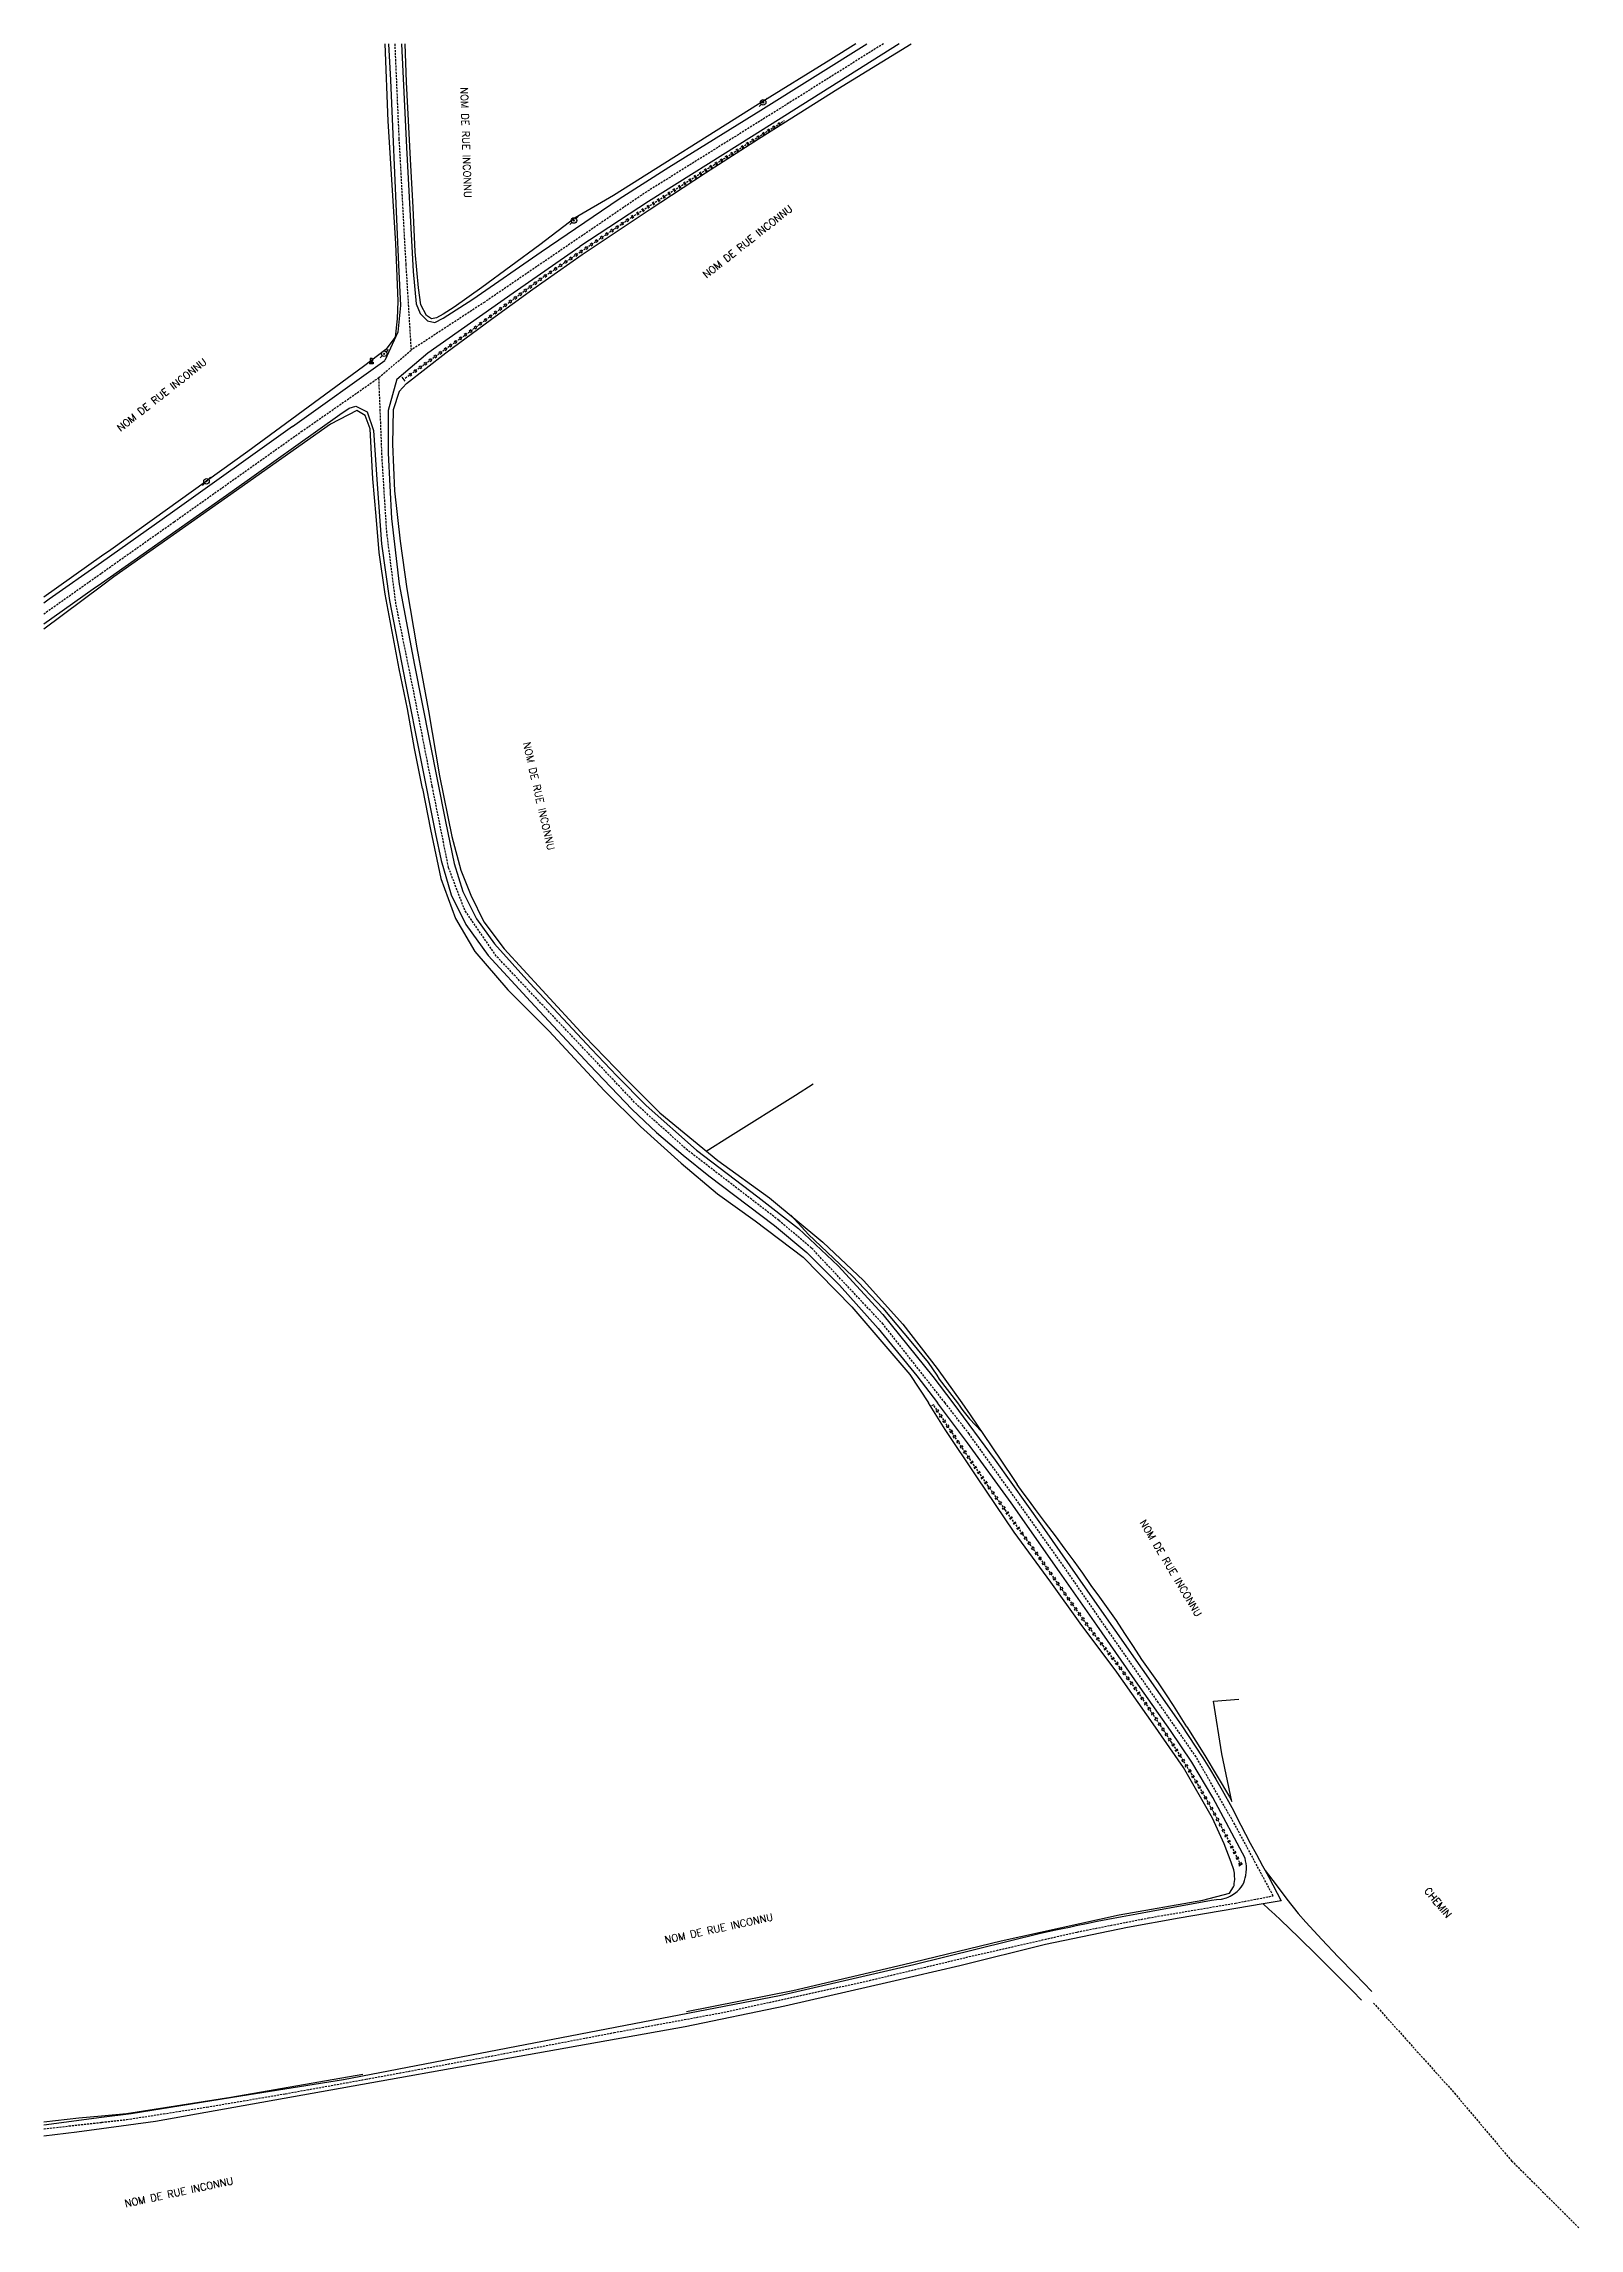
# Model space of a CAD drawing. Header units: millimetres. Extents: x 169000 to 170000, y 110000 to 111000.
# Drawn here: x 169000 to 169372, y 110471 to 111000 of the extents above; entities that cross this region are included whole.
import ezdxf
from ezdxf.enums import TextEntityAlignment as Align

# ---------------------------------------------------------------- set-up
doc = ezdxf.new("R2010")
doc.units = ezdxf.units.MM
doc.linetypes.add('DASHED', pattern=[0.75, 0.5, -0.25])
doc.layers.get('0').update_dxf_attribs({"linetype": 'CONTINUOUS'})
for name, color, linetype in [('W0001', 6, 'DASHED'), ('W0008', 7, 'CONTINUOUS'), ('W0070', 7, 'DASHED'), ('W0071', 7, 'CONTINUOUS'), ('W0120', 7, 'CONTINUOUS'), ('W0211', 2, 'CONTINUOUS'), ('W0220', 5, 'DASHED'), ('W0330', 7, 'CONTINUOUS'), ('W0438', 7, 'CONTINUOUS'), ('W0473', 7, 'CONTINUOUS'), ('W0989', 7, 'CONTINUOUS')]:
    doc.layers.add(name, color=color, linetype=linetype)
doc.styles.get("Standard").update_dxf_attribs({"font": 'romans.shx', "width": 0.85})

msp = doc.modelspace()

# ---------------------------------------------------------------- texts
at = {"layer": 'W0989'}
for s, rotation, p in [('NOM DE RUE INCONNU', 272.0354, (169102.22, 110976.07)), ('NOM DE RUE INCONNU', 38.3057, (169170.37, 110952.09)), ('NOM DE RUE INCONNU', 38.3057, (169028.59, 110915.02)), ('NOM DE RUE INCONNU', 282.9146, (169119.86, 110817.88)), ('NOM DE RUE INCONNU', 300.7899, (169272.81, 110630.99)), ('CHEMIN', 309.5309, (169337.45, 110550.03)), ('NOM DE RUE INCONNU', 12.1449, (169163.4, 110543.8)), ('NOM DE RUE INCONNU', 12.1449, (169032.73, 110479.96))]:
    msp.add_text(s, height=1.75, rotation=rotation, dxfattribs=at).set_placement(p, align=Align.MIDDLE_CENTER)

# ---------------------------------------------------------------- blocks, each defined once
blk = doc.blocks.new('T473')
for p, q in [((-0.166667, 0.166667), (0.166667, -0.166667)), ((-0.166667, -0.166667), (0.166667, 0.166667)), ((0.500001, 0.500001), (1.000002, 1.000002)), ((-1.000002, -1.000002), (-0.500001, -0.500001))]:
    blk.add_line(p, q)
blk.add_ellipse((0, 0), major_axis=(0.471405, 0.471405), ratio=1, start_param=5.4977871438, end_param=11.780972451)
blk = doc.blocks.new('T438')
for p, q in [((-0.4, 0.2), (0.4, 0.2)), ((-0.4, -0.2), (-0.4, 0.2)), ((0.15, 1.1), (-0.3, 1.1)), ((-0.3, 1.1), (-0.3, 0.5)), ((-0.3, 0.5), (0.15, 0.5)), ((0.3, 0.65), (0.3, 0.95)), ((0.4, 0.2), (0.4, -0.2))]:
    blk.add_line(p, q)
at = {"flags": 128}
for points in [[(-0.4, -0.2), (0.4, 0.2)], [(0.4, -0.2), (-0.4, -0.2)]]:
    blk.add_lwpolyline(points, dxfattribs=at)
for centre, major_axis, start_param, end_param in [((0.15, 0.95), (0.106, -0.106), 0.785398, 2.356194), ((0.15, 0.65), (0.106, 0.106), 3.926991, 5.497787)]:
    blk.add_ellipse(centre, major_axis=major_axis, ratio=1, start_param=start_param, end_param=end_param)
blk = doc.blocks.new('t220o')
at = {"color": 0, "linetype": 'Continuous'}
for p, q in [((-0.25, 0.25), (0.25, 0.25)), ((-0.25, -0.25), (0.25, -0.25))]:
    blk.add_line(p, q, dxfattribs=at)

# ---------------------------------------------------------------- linework, layer by layer
at = {"layer": 'W0001'}
for points in [[(169088.99, 110925.86), (169087.72, 110946.57), (169086.05, 110976.99), (169085.05, 111000)], [(169203.27, 111000), (169180.3, 110985.6), (169145.35, 110963.77), (169106.73, 110937.45), (169088.99, 110925.86)], [(169081.13, 110919.18), (169088.99, 110925.86)], [(169014, 110871.87), (169031.58, 110884.29), (169062.34, 110906.09), (169081.13, 110919.18)], [(169218.16, 110671), (169203.16, 110690.06), (169185.78, 110708.55), (169177.9, 110715.2), (169155.82, 110732.17), (169143.54, 110743.19), (169109.54, 110779.15), (169101.92, 110790.25), (169097.99, 110800.56), (169094.03, 110820.32), (169089.72, 110842.35), (169085.26, 110864.38), (169083.05, 110881.65), (169081.94, 110899.02), (169081.13, 110919.18)], [(169000, 110861.98), (169014, 110871.87)], [(169014, 110496.86), (169020.06, 110497.54), (169039.44, 110500.55), (169058.48, 110503.78), (169077.97, 110507.29), (169108.35, 110512.91), (169138.09, 110518.59), (169164.66, 110523.5), (169199.85, 110531.2), (169223.99, 110536.96), (169250.14, 110542.93), (169267.39, 110546.35), (169288.43, 110549.92), (169297.59, 110551.68), (169288.29, 110568.96), (169278.9, 110585.33), (169269.8, 110598.44), (169257.97, 110615.36), (169246.84, 110631.49), (169236.03, 110646.68), (169223.97, 110663.53), (169218.16, 110671)], [(169000, 110495.3), (169000.08, 110495.31), (169014, 110496.86)]]:
    msp.add_lwpolyline(points, dxfattribs=at)
at = {"layer": 'W0008'}
for points in [[(169083.49, 111000), (169083.9, 110991.14), (169085.47, 110955.71)], [(169086.63, 111000), (169087.83, 110974.9), (169089.42, 110944.82), (169090.18, 110937.07), (169091.15, 110934.68), (169092.86, 110932.93), (169094.68, 110932.51), (169096.7, 110933.53), (169103.89, 110938.16), (169120.38, 110949.63), (169139.26, 110962.41)], [(169207.09, 111000), (169171.33, 110977.49), (169146.36, 110961.8), (169129.78, 110950.88)], [(169139.26, 110962.41), (169151.32, 110970.13), (169173.56, 110983.93), (169199.25, 111000)], [(169085.47, 110955.71), (169085.9, 110946.46), (169086.37, 110936.66), (169085.7, 110930.19), (169082.54, 110923.29)], [(169092.94, 110925.16), (169113.64, 110939.71), (169129.78, 110950.88)], [(169085.46, 110918.8), (169092.94, 110925.16)], [(169060.21, 110907.37), (169082.54, 110923.29)], [(169085.46, 110918.8), (169083.4, 110911.18), (169083.36, 110900.88), (169084.17, 110885.09), (169086.01, 110869.17), (169089.74, 110849.56), (169093.38, 110831.22), (169097.22, 110811.75), (169099.36, 110801.6), (169101.46, 110794.82), (169104.78, 110788.21), (169109.07, 110782.15), (169117.69, 110772.61), (169132.58, 110756.63)], [(169014, 110869.44), (169045.58, 110891.71), (169071.7, 110910.21), (169073.94, 110911.76), (169075.54, 110912.28), (169078.33, 110910.86), (169079.79, 110906.41), (169080.73, 110893.39), (169081.78, 110878.95), (169083.72, 110865.21), (169087.58, 110845.2), (169094.82, 110808.77), (169096.18, 110802.26), (169098.59, 110793.96), (169102.18, 110786.83), (169107.57, 110779.26), (169117.84, 110768.15), (169132.07, 110752.86), (169142.41, 110742.05)], [(169060.21, 110907.37), (169031.15, 110886.58), (169014, 110874.46)], [(169014, 110874.46), (169001.33, 110865.54), (169000, 110864.61)], [(169000, 110859.55), (169012.01, 110868.03), (169014, 110869.44)], [(169132.58, 110756.63), (169138.71, 110750.2), (169145.83, 110742.98), (169158.02, 110732.15), (169172.85, 110720.9), (169182.67, 110713.2), (169192.25, 110704.21), (169203.13, 110692.42), (169215.19, 110677.39), (169220.08, 110671)], [(169142.41, 110742.05), (169148.31, 110736.48), (169154.8, 110730.94), (169161.01, 110725.95), (169176.9, 110713.95), (169184.7, 110707.37), (169192.63, 110699.51), (169201.94, 110689.02), (169211.32, 110677.55), (169216.36, 110671)], [(169072.55, 110507.22), (169178.09, 110527.53), (169210.61, 110535.03), (169241.28, 110542.62), (169245.01, 110543.46), (169246.62, 110543.8), (169248.24, 110544.14), (169249.86, 110544.48), (169252.43, 110545.01), (169254.99, 110545.53), (169257.56, 110546.04), (169261.05, 110546.7), (169264.55, 110547.33), (169268.05, 110547.96), (169272.91, 110548.86), (169277.77, 110549.76), (169282.65, 110550.62), (169283.87, 110550.76), (169285.09, 110550.91), (169286.26, 110551.21), (169286.7, 110551.4), (169287.13, 110551.61), (169287.54, 110551.84), (169288.21, 110552.27), (169288.83, 110552.76), (169289.39, 110553.3), (169289.79, 110553.77), (169290.15, 110554.27), (169290.44, 110554.8), (169290.66, 110555.39), (169290.81, 110556.01), (169290.93, 110556.63), (169291.04, 110557.38), (169291.1, 110558.13), (169291.1, 110558.88), (169291.02, 110559.52), (169290.9, 110560.15), (169290.79, 110560.78), (169282.98, 110575.49), (169277.92, 110584.01), (169272.71, 110591.74), (169265.42, 110602.1), (169254.88, 110617.16), (169245.84, 110630.09), (169234.16, 110646.8), (169223.59, 110661.33), (169216.36, 110671)], [(169220.08, 110671), (169230.29, 110657.15), (169241.64, 110641.18), (169252.67, 110625.47), (169265.88, 110606.51), (169275.28, 110593.04), (169280.57, 110585.1)], [(169280.57, 110585.1), (169282.14, 110582.5), (169283.7, 110579.9), (169285.24, 110577.27), (169287.55, 110573.04), (169289.76, 110568.75), (169292.01, 110564.47), (169293.51, 110561.72), (169295.02, 110558.98), (169295.66, 110557.82), (169296.54, 110556.24)], [(169296.54, 110556.24), (169299.53, 110550.51), (169295.15, 110549.76), (169274.8, 110546.28), (169262.3, 110544.01), (169242.51, 110539.88), (169221.74, 110534.77), (169205.04, 110530.86), (169179.37, 110524.98), (169155.23, 110519.98)], [(169155.23, 110519.98), (169027.1, 110497.03), (169014, 110495.3)], [(169014, 110498.07), (169021.16, 110499.02), (169047.74, 110503.24), (169072.55, 110507.22)], [(169000, 110496.22), (169014, 110498.07)], [(169014, 110495.3), (169008.03, 110494.51), (169000, 110493.55)]]:
    msp.add_lwpolyline(points, dxfattribs=at)
at = {"layer": 'W0070'}
msp.add_lwpolyline([(169321.85, 110525.74), (169341.49, 110503.9), (169355.27, 110487.57), (169371.67, 110471.21)], dxfattribs=at)
at = {"layer": 'W0071'}
for points in [[(169295.66, 110557.82), (169298.29, 110554.33), (169300.91, 110550.84), (169303.64, 110547.43), (169305.51, 110545.31), (169307.41, 110543.22), (169309.33, 110541.14), (169313.34, 110536.9), (169317.4, 110532.72), (169321.47, 110528.53)], [(169295.15, 110549.76), (169296.56, 110548.46), (169297.96, 110547.16), (169299.36, 110545.85), (169303.77, 110541.63), (169308.12, 110537.36), (169312.44, 110533.05), (169314.62, 110530.86), (169316.8, 110528.65), (169318.97, 110526.45)]]:
    msp.add_lwpolyline(points, dxfattribs=at)
at = {"layer": 'W0120'}
for points in [[(169087.5, 110918.35), (169086.8, 110919.29)], [(169216.2, 110677.74), (169216.7, 110676.73)], [(169214.95, 110670.41), (169215.53, 110670.59)], [(169289.24, 110558.92), (169290.12, 110559.55)]]:
    msp.add_lwpolyline(points, dxfattribs=at)
at = {"layer": 'W0211'}
for points in [[(169196.56, 111000), (169190.48, 110996.17), (169172.97, 110985.37), (169137.92, 110963.29), (169128.67, 110957.81), (169120.11, 110951.29), (169106.07, 110940.97), (169099.33, 110936.25)], [(169087.81, 110917.77), (169097.35, 110925.14), (169108.4, 110933.3), (169118.38, 110940.58), (169130.33, 110948.94), (169146.57, 110959.77), (169160.15, 110968.73), (169173.04, 110976.98)], [(169180.84, 110716.48), (169185.14, 110711.77), (169195.79, 110701.71), (169203.11, 110693.9), (169209.88, 110685.85), (169214.1, 110680.74), (169216.2, 110677.74)], [(169216.7, 110676.73), (169221.21, 110671)], [(169221.21, 110671), (169221.73, 110670.24), (169222.25, 110669.48), (169222.79, 110668.73), (169224.11, 110667.14), (169225.52, 110665.62), (169226.94, 110664.1)], [(169276.67, 110592.59), (169275.05, 110595.17), (169273.42, 110597.76), (169271.77, 110600.33), (169269.8, 110603.21), (169267.8, 110606.06), (169265.81, 110608.92), (169263.74, 110612.04), (169261.7, 110615.18), (169259.63, 110618.29), (169257.63, 110621.15), (169255.6, 110623.99), (169253.56, 110626.83), (169251.47, 110629.76), (169249.37, 110632.68), (169247.26, 110635.59), (169244.88, 110638.81), (169242.48, 110642.01), (169240.09, 110645.22), (169238.59, 110647.24), (169237.09, 110649.26), (169235.59, 110651.28)]]:
    msp.add_lwpolyline(points, dxfattribs=at)
at = {"layer": 'W0220'}
for points in [[(169087.51, 110919.07), (169103.35, 110930.5), (169120.79, 110943.45), (169142.31, 110958.02), (169160.75, 110969.75), (169179.26, 110981.39)], [(169215.42, 110670.33), (169219.73, 110663.88), (169224.04, 110657.44), (169228.42, 110651.04), (169232.62, 110645.13), (169236.88, 110639.25), (169241.12, 110633.37), (169245.06, 110627.78), (169248.98, 110622.18), (169252.97, 110616.63), (169256.32, 110612.24), (169259.72, 110607.88), (169263.03, 110603.46), (169265.58, 110599.83), (169268.08, 110596.16), (169270.55, 110592.46), (169272.83, 110588.99), (169275.09, 110585.5), (169277.29, 110581.98), (169279.26, 110578.71), (169281.18, 110575.41), (169283.05, 110572.08), (169284.55, 110569.29), (169286.02, 110566.48), (169287.46, 110563.66), (169288.16, 110562.27), (169288.86, 110560.89), (169289.56, 110559.5)]]:
    msp.add_lwpolyline(points, dxfattribs=at)
at = {"layer": 'W0330'}
for points in [[(169082.54, 111000), (169083.32, 110981.21), (169085.11, 110951.65), (169085.7, 110937.65)], [(169099.33, 110936.25), (169096.7, 110934.52), (169095.07, 110933.63), (169093.89, 110933.37), (169092.62, 110934.21), (169091.25, 110936.75), (169090.69, 110940.91), (169089.9, 110949.6), (169089.42, 110960.32), (169088.75, 110972.02), (169087.83, 110990.7), (169087.46, 111000)], [(169173.04, 110976.98), (169192.22, 110989.09), (169209.92, 111000)], [(169085.7, 110937.65), (169085.56, 110933.43), (169085.06, 110929), (169082.81, 110925.99), (169077.39, 110921.83), (169049.38, 110901.28), (169016.21, 110877.48), (169014, 110875.92)], [(169087.81, 110917.77), (169086.03, 110915.82), (169084.62, 110911.37), (169084.45, 110903.06), (169084.93, 110891.75), (169086.31, 110879.57), (169087.87, 110868.03), (169090.28, 110853.78), (169093.13, 110838.53), (169095.79, 110822.76), (169098.8, 110808.08), (169100.95, 110799.98), (169103.39, 110793.88), (169106.56, 110787.44), (169111.47, 110780.89), (169120.66, 110770.9), (169130.91, 110759.73), (169140.92, 110749.42), (169149.15, 110741.19), (169163.2, 110729.66), (169175.64, 110720.63), (169188.55, 110709.93), (169198.42, 110700.65), (169207.97, 110690.04), (169216.27, 110679.31), (169222.25, 110671)], [(169091.67, 110819.74), (169089.78, 110829.42), (169088.06, 110839.02), (169086.03, 110848.69), (169084.08, 110858.98), (169082.67, 110866.78), (169081.22, 110876.85), (169080.44, 110885.65), (169079.7, 110894.67), (169079.27, 110902.21), (169078.98, 110906.79), (169077.84, 110909.97), (169075.75, 110911.2), (169069.4, 110907.89), (169044.51, 110890.33), (169017.01, 110870.93), (169014, 110868.73)], [(169014, 110875.92), (169000, 110866.04)], [(169014, 110868.73), (169000, 110858.28)], [(169091.67, 110819.74), (169093.6, 110809.77), (169096.11, 110797.9), (169099.64, 110788.23), (169104.33, 110780.3), (169112.3, 110770.98), (169122.37, 110760.98), (169135.64, 110746.6), (169144.42, 110737.88), (169154.26, 110729.03), (169163.08, 110721.6), (169172.19, 110715.04), (169183.81, 110706.25), (169195.56, 110694.28), (169209.64, 110677.91), (169214.16, 110671)], [(169186.26, 110748.17), (169181.93, 110745.44), (169166.22, 110735.55), (169160.32, 110731.86)], [(169155.62, 110523.65), (169181.34, 110528.74), (169208.13, 110535.07), (169231.74, 110540.77), (169260.28, 110547.07), (169280.53, 110550.63), (169287.03, 110552.36), (169288.01, 110553.89), (169288.13, 110554.19), (169288.17, 110554.63), (169288.29, 110555.65), (169288.19, 110556.58), (169288.18, 110557.21), (169288.06, 110558), (169287.42, 110559.86), (169285.71, 110564.29), (169282.9, 110570.45), (169275.88, 110582.76), (169268.54, 110593.34), (169259.76, 110605.83), (169250.88, 110617.69), (169243.79, 110627.64), (169234.9, 110639.74), (169225.86, 110653.09), (169218.15, 110664.6), (169214.16, 110671)], [(169222.25, 110671), (169224.25, 110668.14), (169229.28, 110660.57), (169234.61, 110652.71), (169235.59, 110651.28)], [(169276.67, 110592.59), (169281.04, 110585.68), (169287.04, 110575.67), (169287.57, 110574.48), (169285.18, 110586.08), (169283.12, 110598.81), (169289.29, 110599.26)], [(169077.22, 110508.47), (169045.31, 110502.9), (169020.02, 110498.95), (169014, 110498.39)], [(169014, 110498.39), (169008.53, 110497.88), (169000, 110496.91)]]:
    msp.add_lwpolyline(points, dxfattribs=at)

# ---------------------------------------------------------------- block references
at = {"layer": 'W0220'}
for p, rotation in [((169172.94, 110977.41), 32.16978639725895), ((169174.21, 110978.21), 32.16978639725895), ((169175.48, 110979.01), 32.16978639725895), ((169176.75, 110979.81), 32.16978639725895), ((169178.02, 110980.61), 32.16978639725895), ((169165.32, 110972.62), 32.16978639725895), ((169166.59, 110973.42), 32.16978639725895), ((169167.86, 110974.22), 32.16978639725895), ((169169.13, 110975.02), 32.16978639725895), ((169170.4, 110975.82), 32.16978639725895), ((169171.67, 110976.62), 32.16978639725895), ((169156.44, 110967.01), 32.46113863599763), ((169157.71, 110967.82), 32.46113863599763), ((169158.98, 110968.62), 32.46113863599763), ((169160.24, 110969.43), 32.46113863599763), ((169161.51, 110970.23), 32.16978639725895), ((169162.78, 110971.03), 32.16978639725895), ((169164.05, 110971.82), 32.16978639725895), ((169147.59, 110961.37), 32.46113863599763), ((169148.85, 110962.18), 32.46113863599763), ((169150.12, 110962.99), 32.46113863599763), ((169151.38, 110963.79), 32.46113863599763), ((169152.65, 110964.6), 32.46113863599763), ((169153.91, 110965.4), 32.46113863599763), ((169155.18, 110966.21), 32.46113863599763), ((169140.03, 110956.48), 34.10275728132683), ((169141.28, 110957.32), 34.10275728132683), ((169142.52, 110958.15), 32.46113863599763), ((169143.79, 110958.96), 32.46113863599763), ((169145.05, 110959.76), 32.46113863599763), ((169146.32, 110960.57), 32.46113863599763), ((169132.58, 110951.43), 34.10275728132683), ((169133.82, 110952.27), 34.10275728132683), ((169135.07, 110953.11), 34.10275728132683), ((169136.31, 110953.96), 34.10275728132683), ((169137.55, 110954.8), 34.10275728132683), ((169138.79, 110955.64), 34.10275728132683), ((169123.89, 110945.55), 34.10275728132683), ((169125.13, 110946.39), 34.10275728132683), ((169126.37, 110947.23), 34.10275728132683), ((169127.61, 110948.07), 34.10275728132683), ((169128.86, 110948.91), 34.10275728132683), ((169130.1, 110949.75), 34.10275728132683), ((169131.34, 110950.59), 34.10275728132683), ((169116.57, 110940.31), 36.59339918937428), ((169117.77, 110941.21), 36.59339918937428), ((169118.98, 110942.1), 36.59339918937428), ((169120.18, 110943), 36.59339918937428), ((169121.4, 110943.86), 34.10275728132683), ((169122.65, 110944.7), 34.10275728132683), ((169109.34, 110934.95), 36.59339918937428), ((169110.55, 110935.84), 36.59339918937428), ((169111.75, 110936.74), 36.59339918937428), ((169112.95, 110937.63), 36.59339918937428), ((169114.16, 110938.52), 36.59339918937428), ((169115.36, 110939.42), 36.59339918937428), ((169103.32, 110930.48), 35.81956141349558), ((169104.52, 110931.37), 36.59339918937428), ((169105.73, 110932.27), 36.59339918937428), ((169106.93, 110933.16), 36.59339918937428), ((169108.14, 110934.05), 36.59339918937428), ((169096.02, 110925.21), 35.81956141349558), ((169097.24, 110926.09), 35.81956141349558), ((169098.45, 110926.97), 35.81956141349558), ((169099.67, 110927.84), 35.81956141349558), ((169100.89, 110928.72), 35.81956141349558), ((169102.1, 110929.6), 35.81956141349558), ((169088.72, 110919.94), 35.81956141349558), ((169089.94, 110920.82), 35.81956141349558), ((169091.16, 110921.7), 35.81956141349558), ((169092.37, 110922.58), 35.81956141349558), ((169093.59, 110923.45), 35.81956141349558), ((169094.81, 110924.33), 35.81956141349558), ((169216.25, 110669.08), 303.7823014765175), ((169217.08, 110667.84), 303.7823014765175), ((169217.92, 110666.59), 303.7823014765175), ((169218.75, 110665.34), 303.7823014765175), ((169219.59, 110664.1), 303.7823014765175), ((169220.42, 110662.85), 303.7884433562598), ((169221.25, 110661.6), 303.7884433562598), ((169222.09, 110660.36), 303.7884433562598), ((169222.92, 110659.11), 303.7884433562598), ((169223.76, 110657.86), 303.7884433562598), ((169224.6, 110656.62), 304.3768131595079), ((169225.45, 110655.38), 304.3768131595079), ((169226.29, 110654.15), 304.3768131595079), ((169227.14, 110652.91), 304.3768131595079), ((169227.99, 110651.67), 304.3768131595079), ((169228.85, 110650.44), 305.3917471971444), ((169229.71, 110649.22), 305.3917471971444), ((169230.58, 110647.99), 305.3917471971444), ((169231.45, 110646.77), 305.3917471971444), ((169232.32, 110645.55), 305.3917471971444), ((169233.2, 110644.33), 305.9461069470786), ((169234.08, 110643.12), 305.9461069470786), ((169234.96, 110641.9), 305.9461069470786), ((169235.84, 110640.69), 305.9461069470786), ((169236.72, 110639.47), 305.9461069470786), ((169237.6, 110638.26), 305.8056532794194), ((169238.47, 110637.04), 305.8056532794194), ((169239.35, 110635.82), 305.8056532794194), ((169240.23, 110634.61), 305.8056532794194), ((169241.11, 110633.39), 305.8056532794194), ((169241.97, 110632.16), 305.1362241379906), ((169242.83, 110630.94), 305.1362241379906), ((169243.7, 110629.71), 305.1362241379906), ((169244.56, 110628.48), 305.1362241379906), ((169245.42, 110627.26), 304.9968274674729), ((169246.28, 110626.03), 304.9968274674729), ((169247.14, 110624.8), 304.9968274674729), ((169248, 110623.57), 304.9968274674729), ((169248.86, 110622.34), 304.9968274674729), ((169249.74, 110621.12), 305.7647739341986), ((169250.62, 110619.91), 305.7647739341986), ((169251.49, 110618.69), 305.7647739341986), ((169252.37, 110617.47), 305.7647739341986), ((169253.26, 110616.26), 307.3118066494398), ((169254.16, 110615.07), 307.3118066494398), ((169255.07, 110613.88), 307.3118066494398), ((169255.98, 110612.68), 307.3118066494398), ((169256.9, 110611.5), 307.9359162676557), ((169257.82, 110610.31), 307.9359162676557), ((169258.74, 110609.13), 307.9359162676557), ((169259.67, 110607.95), 307.9359162676557), ((169260.57, 110606.75), 306.8200878744209), ((169261.47, 110605.55), 306.8200878744209), ((169262.37, 110604.35), 306.8200878744209), ((169263.25, 110603.14), 305.1326295421443), ((169264.12, 110601.91), 305.1326295421443), ((169264.98, 110600.68), 305.1326295421443), ((169265.84, 110599.45), 304.2374627769286), ((169266.68, 110598.21), 304.2374627769286), ((169267.53, 110596.97), 304.2374627769286), ((169268.37, 110595.73), 303.6972236841349), ((169269.2, 110594.48), 303.6972236841349), ((169270.03, 110593.23), 303.6972236841349), ((169270.86, 110591.98), 303.3919135155191), ((169271.69, 110590.73), 303.3919135155191), ((169272.51, 110589.48), 303.3919135155191), ((169273.33, 110588.22), 302.8950340175188), ((169274.14, 110586.96), 302.8950340175188), ((169274.96, 110585.7), 302.8950340175188), ((169275.76, 110584.43), 301.9922319201416), ((169276.55, 110583.16), 301.9922319201416), ((169277.35, 110581.89), 301.04361661105), ((169278.12, 110580.6), 301.04361661105), ((169278.89, 110579.32), 301.04361661105), ((169279.66, 110578.03), 300.2272548067727), ((169280.41, 110576.73), 300.2272548067727), ((169281.17, 110575.44), 300.2272548067727), ((169281.9, 110574.13), 299.2996683147158), ((169282.64, 110572.82), 299.2996683147158), ((169283.36, 110571.51), 298.2787236361864), ((169284.07, 110570.18), 298.2787236361864), ((169284.77, 110568.86), 297.5103336434357), ((169285.47, 110567.53), 297.5103336434357), ((169286.16, 110566.2), 297.1224798363086), ((169286.84, 110564.86), 297.1224798363086), ((169287.53, 110563.53), 296.9287240623778), ((169288.2, 110562.19), 296.7137851993259), ((169288.88, 110560.85), 296.7137852005283), ((169289.55, 110559.51), 296.7137852005283)]:
    msp.add_blockref('t220o', p, dxfattribs=dict(at, rotation=rotation))
at = {"layer": 'W0438'}
msp.add_blockref('T438', (169079.33, 110922.68), dxfattribs=at)
at = {"layer": 'W0473'}
for p in [(169174.13, 110985.81), (169128.34, 110957.21), (169082.43, 110924.95), (169039.41, 110894.08)]:
    msp.add_blockref('T473', p, dxfattribs=at)

msp.set_redraw_order([(e.dxf.handle, doc.entitydb.next_handle()) for e in msp.query("TEXT MTEXT ATTDEF DIMENSION ARC_DIMENSION")])  # texts and dimensions are drawn at this point

doc.saveas('drawing.dxf')
